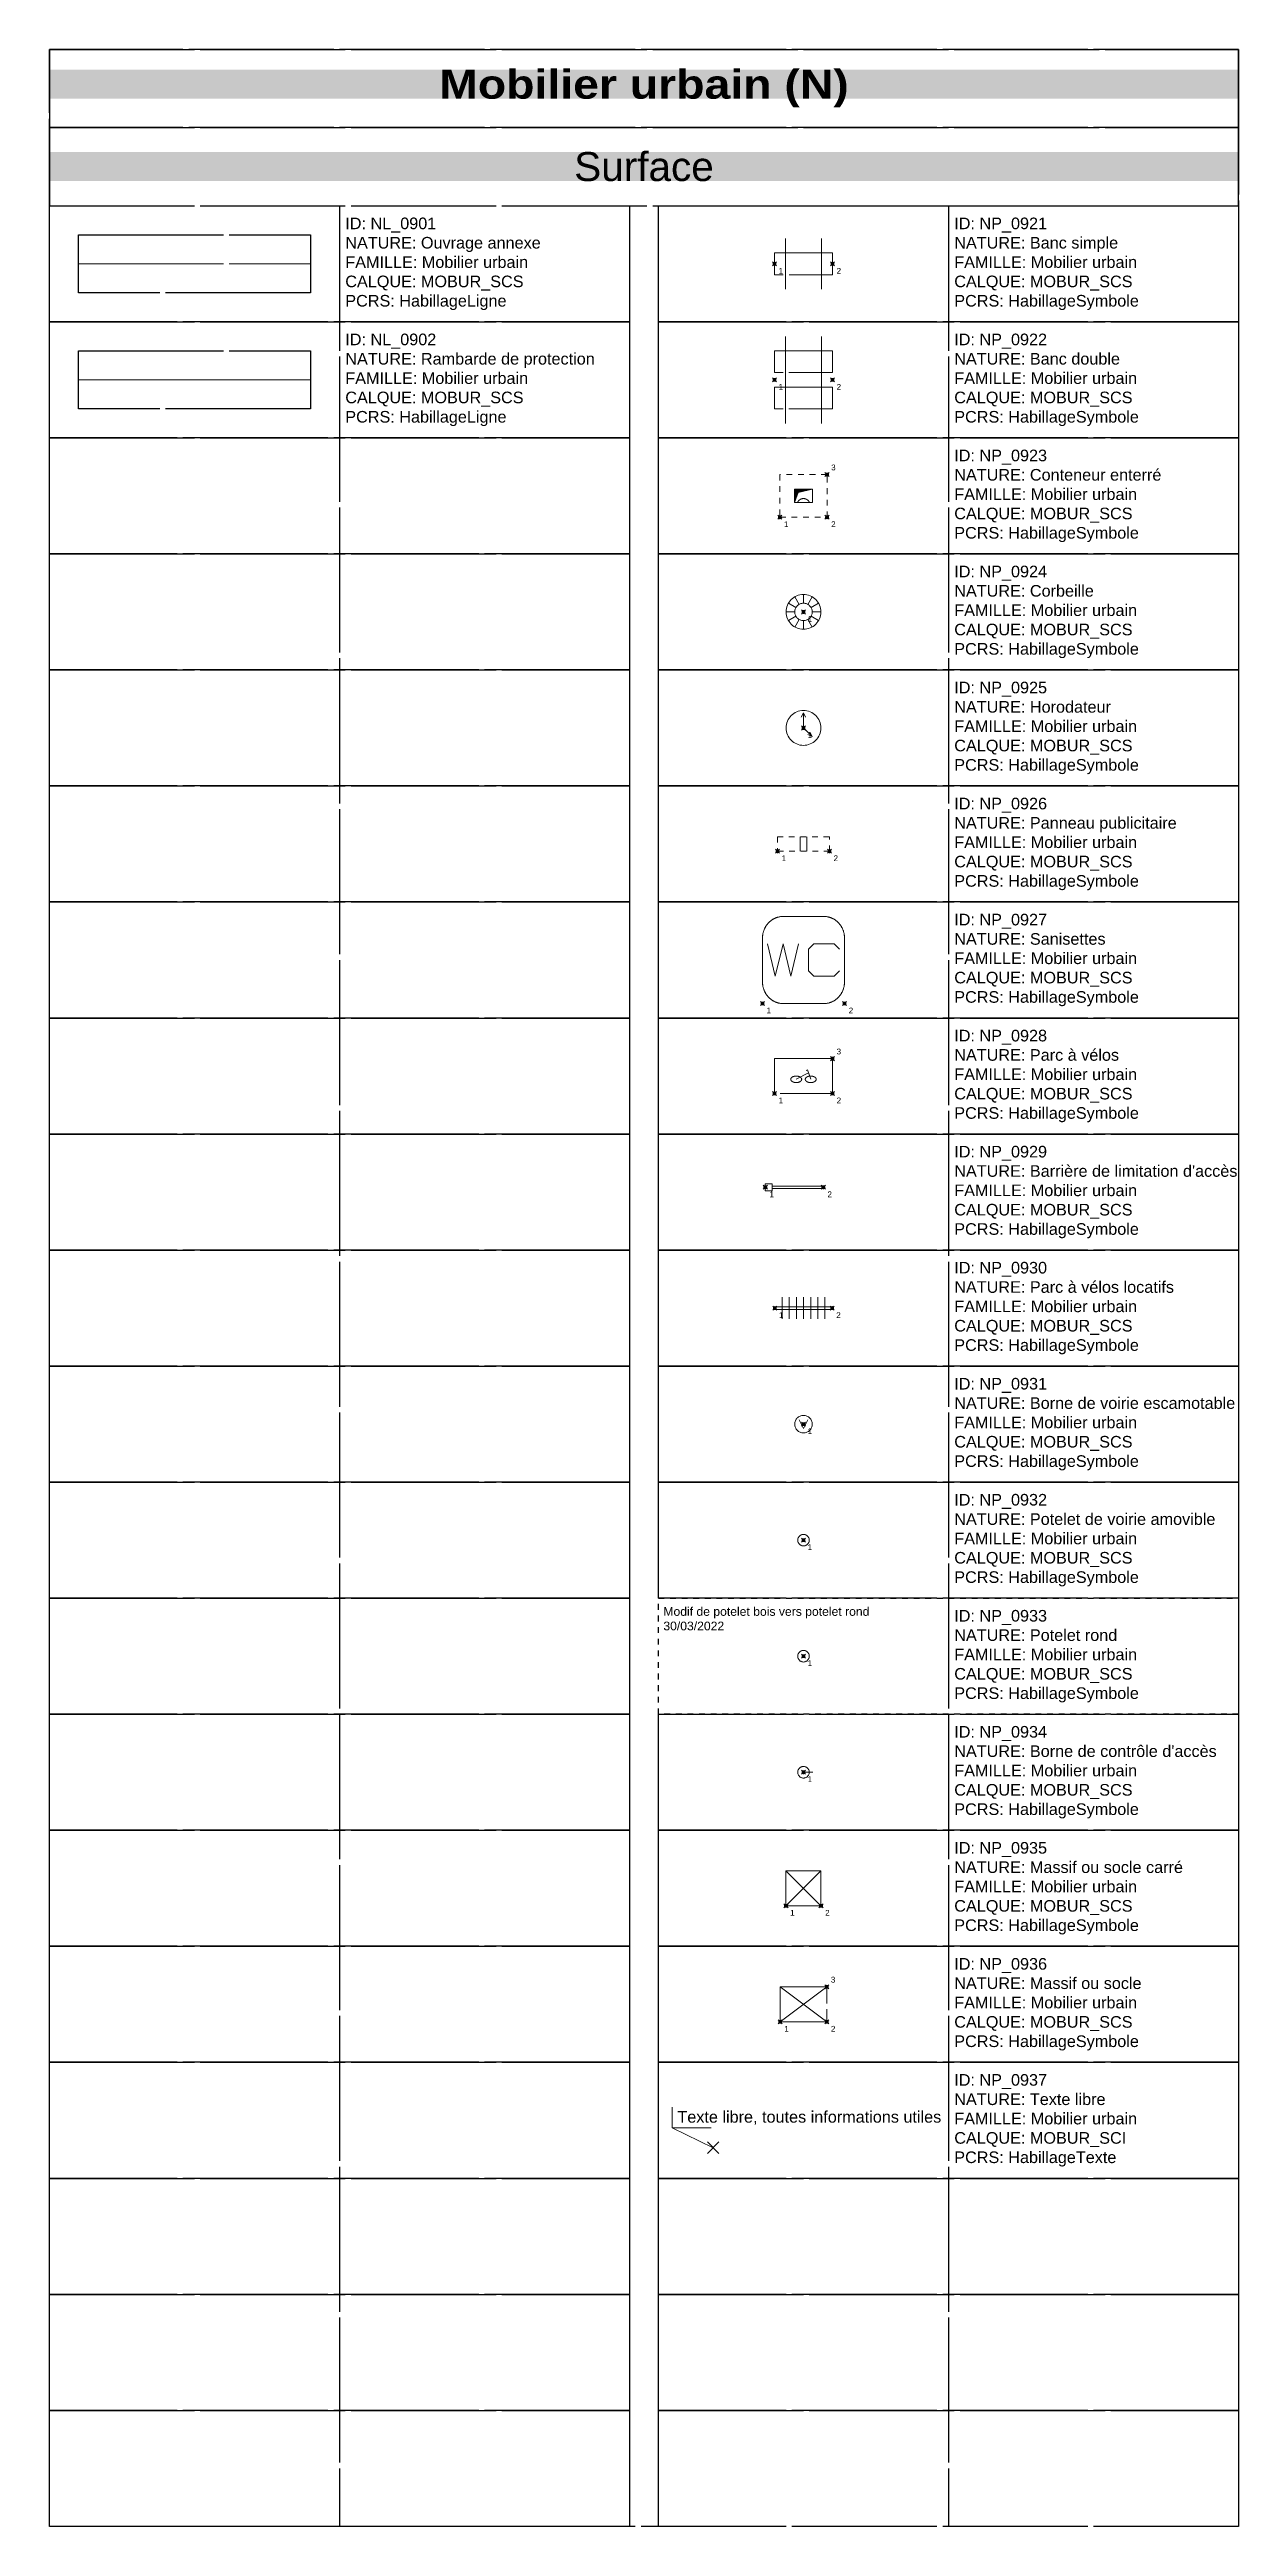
# Model space of a CAD drawing. Header units: metres. Extents: x 3067 to 3319, y 1703 to 1914.
# Drawn here: x 3109.05 to 3129.55, y 1759.87 to 1802.56 of the extents above; entities that cross this region are included whole.
import ezdxf

# ---------------------------------------------------------------- set-up
doc = ezdxf.new("R2010")
doc.units = ezdxf.units.M
doc.header["$PDMODE"] = 3
doc.header["$PDSIZE"] = 0.1
for name, pattern in [('NL_0901', [2.5, 2.5, 0]), ('Socle_Continu', [2.5, 2.5, 0]), ('Socle_Discontinu', [0.075, 0.05, -0.025])]:
    doc.linetypes.add(name, pattern=pattern)
doc.layers.get('0').update_dxf_attribs({"lineweight": 30})
for name, color, linetype, lineweight in [('1', 7, 'Socle_Continu', 30), ('2', 7, 'Socle_Continu', 30), ('3_sens et nbr de points', 7, 'Socle_Continu', 5), ('MOBUR_SCI', 251, 'Socle_Continu', 13), ('MOBUR_SCS', 251, 'Socle_Continu', 13)]:
    doc.layers.add(name, color=color, linetype=linetype, lineweight=lineweight)
doc.styles.get("Standard").update_dxf_attribs({"font": 'arial.ttf'})
doc.styles.add('Style_1', font='WINGDNG2.TTF')
doc.linetypes.add('NL_0902', pattern='A,0,["U",Style_1,S=0.127,R=0,X=-0.105,Y=-0.085],1', length=1)

# ---------------------------------------------------------------- blocks, each defined once
blk = doc.blocks.new('*U62')
at = {"layer": 'MOBUR_SCI', "linetype": 'Socle_Continu'}
blk.add_line((-0.705, 0.344), (0, 0), dxfattribs=at)
at = {"layer": 'MOBUR_SCI', "linetype": 'Socle_Continu', "flags": 128}
blk.add_lwpolyline([(-0.032, 0.344), (-0.705, 0.344), (-0.705, 0.701)], dxfattribs=at)
at = {"layer": 'MOBUR_SCI', "linetype": 'Socle_Continu'}
blk.add_point((0, 0), dxfattribs=at)
blk.add_attdef('TXT', (-0.617, 0.432), '', height=0.2, dxfattribs=at)
at = {"layer": 'MOBUR_SCI', "linetype": 'Socle_Continu', "flags": 9}
for tag, p in [('ID', (2.243, 0.041)), ('NATURE', (2.243, -0.28)), ('FAMILLE', (2.243, -0.602)), ('CALQUE', (2.243, -0.923)), ('PCRS', (2.243, -1.244))]:
    blk.add_attdef(tag, p, '', height=0.2, dxfattribs=at)
blk = doc.blocks.new('NP_0921')
at = {"layer": 'MOBUR_SCS', "linetype": 'Socle_Continu', "flags": 128}
for points in [[(0.188, -0.438), (0.188, 0.438)], [(0.812, -0.438), (0.812, 0.438)]]:
    blk.add_lwpolyline(points, dxfattribs=at)
blk.add_lwpolyline([(0, -0.188), (0, 0.188), (1, 0.188), (1, -0.188)], close=True, dxfattribs=at)
at = {"layer": 'MOBUR_SCS', "linetype": 'Socle_Continu', "flags": 9}
for tag, p in [('NATURE', (1.387, 0.266)), ('ID', (1.387, 0.588)), ('FAMILLE', (1.387, -0.055)), ('CALQUE', (1.387, -0.376)), ('PCRS', (1.387, -0.697))]:
    blk.add_attdef(tag, p, '', height=0.2, dxfattribs=at)
blk = doc.blocks.new('NP_0923')
at = {"layer": 'MOBUR_SCS', "linetype": 'Socle_Continu'}
blk.add_hatch(color=256, dxfattribs=at).paths.add_polyline_path([(0.25, 0.481), (0.562, 0.481), (0.317, 0.425), (0.25, 0.254)])
for p, q in [((0.25, 0.481), (0.562, 0.481)), ((0.25, 0.254), (0.25, 0.481)), ((0.562, 0.481), (0.317, 0.425)), ((0.562, 0.254), (0.562, 0.481)), ((0.317, 0.425), (0.25, 0.254)), ((0.25, 0.254), (0.562, 0.254))]:
    blk.add_line(p, q, dxfattribs=at)
at = {"layer": 'MOBUR_SCS', "linetype": 'Socle_Discontinu'}
blk.add_lwpolyline([(0, 0), (0.812, 0), (0.812, 0.735), (0, 0.735)], close=True, dxfattribs=at)
at = {"layer": 'MOBUR_SCS', "linetype": 'Socle_Continu'}
blk.add_lwpolyline([(0.508, 0.254, 0.022725), (0.505, 0.262, 0.101855), (0.481, 0.293, 0.094499), (0.447, 0.314, 0.089883), (0.406, 0.322, 0.089883), (0.365, 0.314, 0.094499), (0.331, 0.293, 0.101855), (0.308, 0.262, 0.022725), (0.305, 0.254, 0.107747)], format="xyb", dxfattribs=at)
at = {"layer": 'MOBUR_SCS', "linetype": 'Socle_Continu', "flags": 9}
for tag, p in [('ID', (1.418, 0.936)), ('NATURE', (1.418, 0.614)), ('FAMILLE', (1.418, 0.293)), ('CALQUE', (1.418, -0.028)), ('PCRS', (1.418, -0.349))]:
    blk.add_attdef(tag, p, '', height=0.2, dxfattribs=at)
blk = doc.blocks.new('NP_0924')
at = {"layer": 'MOBUR_SCS', "linetype": 'Socle_Continu'}
for p, q in [((-0.15, 0), (-0.3, 0)), ((-0.13, 0.075), (-0.26, 0.15)), ((-0.15, 0.26), (-0.075, 0.13)), ((0, 0.3), (0, 0.15)), ((0.075, 0.13), (0.15, 0.26)), ((0.26, 0.15), (0.13, 0.075)), ((0.15, 0), (0.3, 0)), ((-0.13, -0.075), (-0.26, -0.15)), ((-0.15, -0.26), (-0.075, -0.13)), ((0, -0.15), (0, -0.3)), ((0.075, -0.13), (0.15, -0.26)), ((0.13, -0.075), (0.26, -0.15))]:
    blk.add_line(p, q, dxfattribs=at)
for radius in [0.3, 0.15]:
    blk.add_circle((0, 0), radius, dxfattribs=at)
at = {"layer": 'MOBUR_SCS', "linetype": 'Socle_Continu', "flags": 9}
for tag, p in [('ID', (0.983, 0.656)), ('NATURE', (0.983, 0.335)), ('FAMILLE', (0.983, 0.013)), ('CALQUE', (0.983, -0.308)), ('PCRS', (0.983, -0.629))]:
    blk.add_attdef(tag, p, '', height=0.2, dxfattribs=at)
blk = doc.blocks.new('NP_0925')
at = {"layer": 'MOBUR_SCS', "linetype": 'Socle_Continu'}
for p, q in [((-0.038, 0.188), (0, 0.263)), ((0, 0), (0, 0.263)), ((0, 0.263), (0.037, 0.188)), ((0, 0), (0.15, -0.15)), ((0.15, -0.15), (0.075, -0.112)), ((0.112, -0.075), (0.15, -0.15))]:
    blk.add_line(p, q, dxfattribs=at)
blk.add_circle((0, 0), 0.3, dxfattribs=at)
at = {"layer": 'MOBUR_SCS', "linetype": 'Socle_Continu', "flags": 9}
for tag, p in [('NATURE', (0.882, 0.276)), ('ID', (0.882, 0.597)), ('FAMILLE', (0.882, -0.046)), ('CALQUE', (0.882, -0.367)), ('PCRS', (0.882, -0.688))]:
    blk.add_attdef(tag, p, '', height=0.2, dxfattribs=at)
blk = doc.blocks.new('NP_0926')
at = {"layer": 'MOBUR_SCS', "linetype": 'Socle_Continu'}
for p, q in [((0.392, 0), (0.392, 0.25)), ((0.503, 0.25), (0.503, 0))]:
    blk.add_line(p, q, dxfattribs=at)
at = {"layer": 'MOBUR_SCS', "linetype": 'Socle_Discontinu'}
blk.add_lwpolyline([(0, 0), (0.895, 0), (0.895, 0.25), (0, 0.25)], close=True, dxfattribs=at)
at = {"layer": 'MOBUR_SCS', "linetype": 'Socle_Continu', "flags": 9}
for tag, p in [('ID', (1.389, 0.803)), ('NATURE', (1.389, 0.481)), ('CALQUE', (1.389, -0.161)), ('FAMILLE', (1.389, 0.16)), ('PCRS', (1.389, -0.483))]:
    blk.add_attdef(tag, p, '', height=0.2, dxfattribs=at)
blk = doc.blocks.new('NP_0927')
at = {"layer": 'MOBUR_SCS', "linetype": 'Socle_Continu'}
blk.add_lwpolyline([(0.354, 0), (1.062, 0, 0.103781), (1.196, 0.028, 0.100527), (1.312, 0.11, 0.096244), (1.388, 0.23, 0.093419), (1.415, 0.375), (1.415, 1.125, 0.093419), (1.388, 1.27, 0.096244), (1.312, 1.39, 0.100527), (1.196, 1.472, 0.103781), (1.062, 1.5), (0.354, 1.5, 0.103781), (0.219, 1.472, 0.100527), (0.104, 1.39, 0.096244), (0.027, 1.27, 0.093419), (0, 1.125), (0, 0.375, 0.093419), (0.027, 0.23, 0.096244), (0.104, 0.11, 0.100527), (0.219, 0.028, 0.103781)], format="xyb", close=True, dxfattribs=at)
at = {"layer": 'MOBUR_SCS', "linetype": 'Socle_Continu', "flags": 128}
for points in [[(0.088, 1.031), (0.221, 0.469), (0.354, 1.031), (0.487, 0.469), (0.619, 1.031)], [(1.327, 0.938), (1.238, 1.031), (0.885, 1.031), (0.796, 0.938), (0.796, 0.563), (0.885, 0.469), (1.238, 0.469), (1.327, 0.563)]]:
    blk.add_lwpolyline(points, dxfattribs=at)
at = {"layer": 'MOBUR_SCS', "linetype": 'Socle_Continu', "flags": 9}
for tag, p in [('NATURE', (1.751, 1.093)), ('ID', (1.751, 1.414)), ('FAMILLE', (1.751, 0.772)), ('CALQUE', (1.751, 0.45)), ('PCRS', (1.751, 0.129))]:
    blk.add_attdef(tag, p, '', height=0.2, dxfattribs=at)
blk = doc.blocks.new('NP_0928')
at = {"layer": 'MOBUR_SCS', "linetype": 'Socle_Continu'}
for p, q in [((0.586, 0.356), (0.375, 0.244)), ((0.57, 0.408), (0.547, 0.398)), ((0.625, 0.244), (0.57, 0.408))]:
    blk.add_line(p, q, dxfattribs=at)
at = {"layer": 'MOBUR_SCS', "linetype": 'Socle_Continu', "flags": 128}
blk.add_lwpolyline([(0, 0.6), (1, 0.6), (1, 0), (0, 0)], close=True, dxfattribs=at)
at = {"layer": 'MOBUR_SCS', "linetype": 'Socle_Continu'}
for points in [[(0.469, 0.244, 0.152216), (0.463, 0.264, 0.106943), (0.441, 0.284, 0.074343), (0.413, 0.295, 0.060974), (0.375, 0.3, 0.060974), (0.337, 0.295, 0.074343), (0.309, 0.284, 0.106943), (0.287, 0.264, 0.152216), (0.281, 0.244, 0.152216)], [(0.281, 0.244, 0.152216), (0.287, 0.224, 0.106943), (0.309, 0.204, 0.074343), (0.337, 0.192, 0.060974), (0.375, 0.188, 0.060974), (0.413, 0.192, 0.074343), (0.441, 0.204, 0.106943), (0.463, 0.224, 0.152216), (0.469, 0.244, 0.152216)], [(0.719, 0.244, 0.152216), (0.713, 0.264, 0.106943), (0.691, 0.284, 0.074343), (0.663, 0.295, 0.060974), (0.625, 0.3, 0.060974), (0.587, 0.295, 0.074343), (0.559, 0.284, 0.106943), (0.537, 0.264, 0.152216), (0.531, 0.244, 0.152216)], [(0.531, 0.244, 0.152216), (0.537, 0.224, 0.106943), (0.559, 0.204, 0.074343), (0.587, 0.192, 0.060974), (0.625, 0.188, 0.060974), (0.663, 0.192, 0.074343), (0.691, 0.204, 0.106943), (0.713, 0.224, 0.152216), (0.719, 0.244, 0.152216)]]:
    blk.add_lwpolyline(points, format="xyb", dxfattribs=at)
at = {"layer": 'MOBUR_SCS', "linetype": 'Socle_Continu', "flags": 9}
for tag, p in [('ID', (1.449, 0.795)), ('NATURE', (1.449, 0.473)), ('CALQUE', (1.449, -0.169)), ('FAMILLE', (1.449, 0.152)), ('PCRS', (1.449, -0.49))]:
    blk.add_attdef(tag, p, '', height=0.2, dxfattribs=at)
blk = doc.blocks.new('NP_0929')
at = {"layer": 'MOBUR_SCS', "linetype": 'Socle_Continu', "flags": 128}
blk.add_lwpolyline([(0.12, 0.06), (0.12, -0.06), (0, -0.06), (0, 0.06)], close=True, dxfattribs=at)
blk.add_lwpolyline([(0.12, -0.019), (0.343, -0.019), (0.582, -0.019), (0.813, -0.019), (1.012, -0.019), (1.012, 0.019), (0.813, 0.019), (0.582, 0.019), (0.343, 0.019), (0.12, 0.019)], dxfattribs=at)
at = {"layer": 'MOBUR_SCS', "linetype": 'Socle_Continu', "flags": 9}
for tag, p in [('NATURE', (1.473, 0.242)), ('ID', (1.473, 0.564)), ('FAMILLE', (1.473, -0.079)), ('CALQUE', (1.473, -0.4)), ('PCRS', (1.473, -0.722))]:
    blk.add_attdef(tag, p, '', height=0.2, dxfattribs=at)
blk = doc.blocks.new('NP_0930')
at = {"layer": 'MOBUR_SCS', "linetype": 'Socle_Continu'}
for p, q in [((0.124, 0.188), (0.124, -0.187)), ((0.247, 0.188), (0.247, -0.187)), ((0.371, 0.188), (0.371, -0.187)), ((0.494, 0.188), (0.494, -0.187)), ((0.618, 0.188), (0.618, -0.187)), ((0.742, 0.188), (0.742, -0.187)), ((0.865, 0.188), (0.865, -0.187))]:
    blk.add_line(p, q, dxfattribs=at)
at = {"layer": 'MOBUR_SCS', "linetype": 'Socle_Continu', "flags": 128}
blk.add_lwpolyline([(0, -0.023), (0.989, -0.023), (0.989, 0.023), (0, 0.023)], close=True, dxfattribs=at)
at = {"layer": 'MOBUR_SCS', "linetype": 'Socle_Continu', "flags": 9}
for tag, p in [('ID', (1.406, 0.426)), ('NATURE', (1.406, 0.104)), ('CALQUE', (1.406, -0.538)), ('FAMILLE', (1.406, -0.217)), ('PCRS', (1.406, -0.86))]:
    blk.add_attdef(tag, p, '', height=0.2, dxfattribs=at)
blk = doc.blocks.new('NP_0931')
at = {"layer": 'MOBUR_SCS', "linetype": 'Socle_Continu'}
for p, q in [((-0.075, 0.075), (0, -0.075)), ((0, -0.075), (0.075, 0.075))]:
    blk.add_line(p, q, dxfattribs=at)
blk.add_circle((0, 0), 0.15, dxfattribs=at)
at = {"layer": 'MOBUR_SCS', "linetype": 'Socle_Continu', "flags": 9}
for tag, p in [('ID', (0.823, 0.509)), ('NATURE', (0.823, 0.187)), ('FAMILLE', (0.823, -0.134)), ('CALQUE', (0.823, -0.455)), ('PCRS', (0.823, -0.777))]:
    blk.add_attdef(tag, p, '', height=0.2, dxfattribs=at)
blk = doc.blocks.new('NP_0932')
at = {"layer": 'MOBUR_SCS', "linetype": 'Socle_Continu', "flags": 128}
blk.add_lwpolyline([(0, 0.025), (0.025, -0.025), (-0.025, -0.025)], close=True, dxfattribs=at)
at = {"layer": 'MOBUR_SCS', "linetype": 'Socle_Continu'}
blk.add_circle((0, 0), 0.1, dxfattribs=at)
at = {"layer": 'MOBUR_SCS', "linetype": 'Socle_Continu', "flags": 9}
for tag, p in [('NATURE', (0.745, 0.24)), ('ID', (0.745, 0.561)), ('FAMILLE', (0.745, -0.081)), ('CALQUE', (0.745, -0.402)), ('PCRS', (0.745, -0.724))]:
    blk.add_attdef(tag, p, '', height=0.2, dxfattribs=at)
blk = doc.blocks.new('NP_0933')
at = {"layer": 'MOBUR_SCS', "linetype": 'Socle_Continu'}
blk.add_circle((0, 0), 0.1, dxfattribs=at)
at = {"layer": 'MOBUR_SCS', "linetype": 'Socle_Continu', "flags": 9}
for tag, p in [('ID', (0.75, 0.466)), ('NATURE', (0.75, 0.144)), ('FAMILLE', (0.75, -0.177)), ('CALQUE', (0.75, -0.498)), ('PCRS', (0.75, -0.82))]:
    blk.add_attdef(tag, p, '', height=0.2, dxfattribs=at)
blk = doc.blocks.new('NP_0934')
at = {"layer": 'MOBUR_SCS', "linetype": 'Socle_Continu'}
blk.add_line((0, 0), (0.162, 0), dxfattribs=at)
blk.add_circle((0, 0), 0.1, dxfattribs=at)
at = {"layer": 'MOBUR_SCS', "linetype": 'Socle_Continu', "flags": 9}
for tag, p in [('NATURE', (0.779, 0.242)), ('ID', (0.779, 0.563)), ('FAMILLE', (0.779, -0.08)), ('CALQUE', (0.779, -0.401)), ('PCRS', (0.779, -0.722))]:
    blk.add_attdef(tag, p, '', height=0.2, dxfattribs=at)
blk = doc.blocks.new('NP_0935')
at = {"layer": 'MOBUR_SCS', "linetype": 'Socle_Continu'}
for p, q in [((0, 0), (0.604, 0.604)), ((0, 0.604), (0.604, 0))]:
    blk.add_line(p, q, dxfattribs=at)
at = {"layer": 'MOBUR_SCS', "linetype": 'Socle_Continu', "flags": 128}
blk.add_lwpolyline([(0, 0), (0, 0.604), (0.604, 0.604), (0.604, 0)], close=True, dxfattribs=at)
at = {"layer": 'MOBUR_SCS', "linetype": 'Socle_Continu', "flags": 9}
for tag, p in [('ID', (1.127, 0.841)), ('NATURE', (1.127, 0.519)), ('CALQUE', (1.127, -0.123)), ('FAMILLE', (1.127, 0.198)), ('PCRS', (1.127, -0.445))]:
    blk.add_attdef(tag, p, '', height=0.2, dxfattribs=at)
blk = doc.blocks.new('NP_0936')
at = {"layer": 'MOBUR_SCS', "linetype": 'Socle_Continu'}
for p, q in [((0, 0), (0.804, 0.604)), ((0, 0.604), (0.804, 0))]:
    blk.add_line(p, q, dxfattribs=at)
at = {"layer": 'MOBUR_SCS', "linetype": 'Socle_Continu', "flags": 128}
blk.add_lwpolyline([(0.804, 0), (0, 0), (0, 0.604), (0.804, 0.604)], close=True, dxfattribs=at)
at = {"layer": 'MOBUR_SCS', "linetype": 'Socle_Continu', "flags": 9}
for tag, p in [('ID', (1.232, 0.847)), ('NATURE', (1.232, 0.525)), ('CALQUE', (1.232, -0.117)), ('FAMILLE', (1.232, 0.204)), ('PCRS', (1.232, -0.438))]:
    blk.add_attdef(tag, p, '', height=0.2, dxfattribs=at)
blk = doc.blocks.new('NP_0922')
at = {"layer": 'MOBUR_SCS', "linetype": 'Socle_Continu', "flags": 128}
for points in [[(0, 0.125), (0, 0.5), (1, 0.5), (1, 0.125)], [(0, -0.5), (0, -0.125), (1, -0.125), (1, -0.5)]]:
    blk.add_lwpolyline(points, close=True, dxfattribs=at)
for points in [[(0.188, 0.75), (0.188, -0.75)], [(0.812, -0.75), (0.812, 0.75)]]:
    blk.add_lwpolyline(points, dxfattribs=at)
at = {"layer": 'MOBUR_SCS', "linetype": 'Socle_Continu', "flags": 9}
for tag, p in [('ID', (1.486, 0.505)), ('NATURE', (1.486, 0.184)), ('FAMILLE', (1.486, -0.137)), ('CALQUE', (1.486, -0.459)), ('PCRS', (1.486, -0.78))]:
    blk.add_attdef(tag, p, '', height=0.2, dxfattribs=at)

msp = doc.modelspace()

# ---------------------------------------------------------------- linework, layer by layer
at = {"linetype": 'Socle_Continu'}
for p, q in [((3114.049, 1799.866), (3114.049, 1759.866)), ((3124.549, 1799.866), (3124.549, 1759.866))]:
    msp.add_line(p, q, dxfattribs=at)
for points in [[(3109.049, 1801.213), (3129.549, 1801.213), (3129.549, 1802.56), (3109.049, 1802.56)], [(3109.049, 1799.866), (3129.549, 1799.866), (3129.549, 1801.213), (3109.049, 1801.213)], [(3109.049, 1799.866), (3119.049, 1799.866), (3119.049, 1797.866), (3109.049, 1797.866)], [(3119.549, 1799.866), (3129.549, 1799.866), (3129.549, 1797.866), (3119.549, 1797.866)], [(3109.049, 1797.866), (3119.049, 1797.866), (3119.049, 1795.866), (3109.049, 1795.866)], [(3119.549, 1797.866), (3129.549, 1797.866), (3129.549, 1795.866), (3119.549, 1795.866)], [(3109.049, 1795.866), (3119.049, 1795.866), (3119.049, 1793.866), (3109.049, 1793.866)], [(3119.549, 1795.866), (3129.549, 1795.866), (3129.549, 1793.866), (3119.549, 1793.866)], [(3109.049, 1793.866), (3119.049, 1793.866), (3119.049, 1791.866), (3109.049, 1791.866)], [(3119.549, 1793.866), (3129.549, 1793.866), (3129.549, 1791.866), (3119.549, 1791.866)], [(3109.049, 1791.866), (3119.049, 1791.866), (3119.049, 1789.866), (3109.049, 1789.866)], [(3119.549, 1791.866), (3129.549, 1791.866), (3129.549, 1789.866), (3119.549, 1789.866)], [(3109.049, 1789.866), (3119.049, 1789.866), (3119.049, 1787.866), (3109.049, 1787.866)], [(3119.549, 1789.866), (3129.549, 1789.866), (3129.549, 1787.866), (3119.549, 1787.866)], [(3109.049, 1787.866), (3119.049, 1787.866), (3119.049, 1785.866), (3109.049, 1785.866)], [(3119.549, 1787.866), (3129.549, 1787.866), (3129.549, 1785.866), (3119.549, 1785.866)], [(3109.049, 1785.866), (3119.049, 1785.866), (3119.049, 1783.866), (3109.049, 1783.866)], [(3119.549, 1785.866), (3129.549, 1785.866), (3129.549, 1783.866), (3119.549, 1783.866)], [(3109.049, 1783.866), (3119.049, 1783.866), (3119.049, 1781.866), (3109.049, 1781.866)], [(3119.549, 1783.866), (3129.549, 1783.866), (3129.549, 1781.866), (3119.549, 1781.866)], [(3109.049, 1781.866), (3119.049, 1781.866), (3119.049, 1779.866), (3109.049, 1779.866)], [(3119.549, 1781.866), (3129.549, 1781.866), (3129.549, 1779.866), (3119.549, 1779.866)], [(3109.049, 1779.866), (3119.049, 1779.866), (3119.049, 1777.866), (3109.049, 1777.866)], [(3119.549, 1779.866), (3129.549, 1779.866), (3129.549, 1777.866), (3119.549, 1777.866)], [(3109.049, 1777.866), (3119.049, 1777.866), (3119.049, 1775.866), (3109.049, 1775.866)], [(3119.549, 1777.866), (3129.549, 1777.866), (3129.549, 1775.866), (3119.549, 1775.866)], [(3109.049, 1775.866), (3119.049, 1775.866), (3119.049, 1773.866), (3109.049, 1773.866)], [(3109.049, 1773.866), (3119.049, 1773.866), (3119.049, 1771.866), (3109.049, 1771.866)], [(3119.549, 1773.866), (3129.549, 1773.866), (3129.549, 1771.866), (3119.549, 1771.866)], [(3109.049, 1771.866), (3119.049, 1771.866), (3119.049, 1769.866), (3109.049, 1769.866)], [(3119.549, 1771.866), (3129.549, 1771.866), (3129.549, 1769.866), (3119.549, 1769.866)], [(3109.049, 1769.866), (3119.049, 1769.866), (3119.049, 1767.866), (3109.049, 1767.866)], [(3119.549, 1769.866), (3129.549, 1769.866), (3129.549, 1767.866), (3119.549, 1767.866)], [(3109.049, 1767.866), (3119.049, 1767.866), (3119.049, 1765.866), (3109.049, 1765.866)], [(3119.549, 1767.866), (3129.549, 1767.866), (3129.549, 1765.866), (3119.549, 1765.866)], [(3109.049, 1765.866), (3119.049, 1765.866), (3119.049, 1763.866), (3109.049, 1763.866)], [(3119.549, 1765.866), (3129.549, 1765.866), (3129.549, 1763.866), (3119.549, 1763.866)], [(3109.049, 1763.866), (3119.049, 1763.866), (3119.049, 1761.866), (3109.049, 1761.866)], [(3119.549, 1763.866), (3129.549, 1763.866), (3129.549, 1761.866), (3119.549, 1761.866)], [(3109.049, 1761.866), (3119.049, 1761.866), (3119.049, 1759.866), (3109.049, 1759.866)], [(3119.549, 1761.866), (3129.549, 1761.866), (3129.549, 1759.866), (3119.549, 1759.866)]]:
    msp.add_lwpolyline(points, close=True, dxfattribs=at)
at = {"color": 231, "linetype": 'Socle_Discontinu'}
msp.add_lwpolyline([(3119.549, 1775.866), (3129.549, 1775.866), (3129.549, 1773.866), (3119.549, 1773.866)], close=True, dxfattribs=at)
at = {"layer": '1', "color": 251, "linetype": 'Socle_Continu'}
msp.add_lwpolyline([(3109.049, 1802.56), (3129.549, 1802.56), (3129.549, 1759.866), (3109.049, 1759.866)], close=True, dxfattribs=at)
at = {"layer": '2', "linetype": 'Socle_Continu'}
for points in [[(3109.549, 1799.366), (3113.549, 1799.366), (3113.549, 1798.366), (3109.549, 1798.366)], [(3109.549, 1797.366), (3113.549, 1797.366), (3113.549, 1796.366), (3109.549, 1796.366)]]:
    msp.add_lwpolyline(points, close=True, dxfattribs=at)
at = {"layer": '3_sens et nbr de points', "linetype": 'Socle_Continu'}
for p, q in [((3121.514, 1798.901), (3121.585, 1798.83)), ((3121.514, 1798.901), (3121.585, 1798.83)), ((3121.514, 1798.83), (3121.585, 1798.901)), ((3122.514, 1798.901), (3122.585, 1798.83)), ((3122.514, 1798.83), (3122.585, 1798.901)), ((3121.514, 1796.901), (3121.585, 1796.83)), ((3121.514, 1796.901), (3121.585, 1796.83)), ((3121.514, 1796.83), (3121.585, 1796.901)), ((3122.514, 1796.901), (3122.585, 1796.83)), ((3122.514, 1796.83), (3122.585, 1796.901)), ((3122.42, 1795.269), (3122.491, 1795.198)), ((3122.42, 1795.269), (3122.491, 1795.198)), ((3122.42, 1795.198), (3122.491, 1795.269)), ((3121.608, 1794.534), (3121.678, 1794.463)), ((3121.608, 1794.534), (3121.678, 1794.463)), ((3121.608, 1794.463), (3121.678, 1794.534)), ((3122.42, 1794.534), (3122.491, 1794.463)), ((3122.42, 1794.463), (3122.491, 1794.534)), ((3122.014, 1792.901), (3122.085, 1792.83)), ((3122.014, 1792.901), (3122.085, 1792.83)), ((3122.014, 1792.83), (3122.085, 1792.901)), ((3122.014, 1790.901), (3122.085, 1790.83)), ((3122.014, 1790.901), (3122.085, 1790.83)), ((3122.014, 1790.83), (3122.085, 1790.901)), ((3121.566, 1788.776), (3121.637, 1788.705)), ((3121.566, 1788.776), (3121.637, 1788.705)), ((3121.566, 1788.705), (3121.637, 1788.776)), ((3122.461, 1788.776), (3122.532, 1788.705)), ((3122.461, 1788.705), (3122.532, 1788.776)), ((3121.306, 1786.151), (3121.377, 1786.08)), ((3121.306, 1786.151), (3121.377, 1786.08)), ((3121.306, 1786.08), (3121.377, 1786.151)), ((3122.722, 1786.151), (3122.792, 1786.08)), ((3122.722, 1786.08), (3122.792, 1786.151)), ((3122.514, 1785.201), (3122.585, 1785.13)), ((3122.514, 1785.201), (3122.585, 1785.13)), ((3122.514, 1785.13), (3122.585, 1785.201)), ((3121.514, 1784.601), (3121.585, 1784.53)), ((3121.514, 1784.601), (3121.585, 1784.53)), ((3121.514, 1784.53), (3121.585, 1784.601)), ((3122.514, 1784.601), (3122.585, 1784.53)), ((3122.514, 1784.53), (3122.585, 1784.601)), ((3121.356, 1782.984), (3121.426, 1782.914)), ((3121.356, 1782.984), (3121.426, 1782.914)), ((3121.356, 1782.914), (3121.426, 1782.984)), ((3122.356, 1782.984), (3122.426, 1782.914)), ((3122.356, 1782.914), (3122.426, 1782.984)), ((3121.52, 1780.901), (3121.59, 1780.83)), ((3121.52, 1780.901), (3121.59, 1780.83)), ((3121.52, 1780.83), (3121.59, 1780.901)), ((3122.508, 1780.901), (3122.579, 1780.83)), ((3122.508, 1780.83), (3122.579, 1780.901)), ((3122.014, 1778.901), (3122.085, 1778.83)), ((3122.014, 1778.901), (3122.085, 1778.83)), ((3122.014, 1778.83), (3122.085, 1778.901)), ((3122.014, 1776.901), (3122.085, 1776.83)), ((3122.014, 1776.901), (3122.085, 1776.83)), ((3122.014, 1776.83), (3122.085, 1776.901)), ((3122.014, 1774.901), (3122.085, 1774.83)), ((3122.014, 1774.901), (3122.085, 1774.83)), ((3122.014, 1774.83), (3122.085, 1774.901)), ((3122.014, 1772.901), (3122.085, 1772.83)), ((3122.014, 1772.901), (3122.085, 1772.83)), ((3122.014, 1772.83), (3122.085, 1772.901)), ((3121.712, 1770.599), (3121.783, 1770.529)), ((3121.712, 1770.599), (3121.783, 1770.529)), ((3121.712, 1770.529), (3121.783, 1770.599)), ((3122.316, 1770.599), (3122.386, 1770.529)), ((3122.316, 1770.529), (3122.386, 1770.599)), ((3122.415, 1769.203), (3122.486, 1769.132)), ((3122.415, 1769.203), (3122.486, 1769.132)), ((3122.415, 1769.132), (3122.486, 1769.203)), ((3121.612, 1768.599), (3121.683, 1768.529)), ((3121.612, 1768.599), (3121.683, 1768.529)), ((3121.612, 1768.529), (3121.683, 1768.599)), ((3122.416, 1768.6), (3122.486, 1768.529)), ((3122.416, 1768.529), (3122.486, 1768.6))]:
    msp.add_line(p, q, dxfattribs=at)
for centre in [(3121.549, 1798.866), (3122.549, 1798.866), (3121.549, 1796.866), (3122.549, 1796.866), (3122.455, 1795.233), (3121.643, 1794.498), (3122.455, 1794.498), (3122.049, 1792.866), (3122.049, 1790.866), (3121.602, 1788.741), (3122.497, 1788.741), (3121.342, 1786.116), (3122.757, 1786.116), (3122.549, 1785.166), (3121.549, 1784.566), (3122.549, 1784.566), (3121.391, 1782.949), (3122.391, 1782.949), (3121.555, 1780.866), (3122.544, 1780.866), (3122.049, 1778.866), (3122.049, 1776.866), (3122.049, 1774.866), (3122.049, 1772.866), (3121.747, 1770.564), (3122.351, 1770.564), (3122.45, 1769.168), (3121.647, 1768.564), (3122.451, 1768.565)]:
    msp.add_circle(centre, 0.025, dxfattribs=at)
at = {"layer": 'MOBUR_SCS', "linetype": 'NL_0901', "flags": 128}
msp.add_lwpolyline([(3109.549, 1798.866), (3113.549, 1798.866)], dxfattribs=at)
at = {"layer": 'MOBUR_SCS', "linetype": 'NL_0902', "flags": 128}
msp.add_lwpolyline([(3109.549, 1796.866), (3113.549, 1796.866)], dxfattribs=at)

# ---------------------------------------------------------------- block references
at = {"layer": 'MOBUR_SCI', "linetype": 'Socle_Continu'}
msp.add_blockref('*U62', (3120.492, 1766.394), dxfattribs=at).add_auto_attribs({'TXT': 'Texte libre, toutes informations utiles'})
at = {"layer": 'MOBUR_SCS', "linetype": 'Socle_Continu'}
for name, p in [('NP_0921', (3121.549, 1798.866)), ('NP_0922', (3121.549, 1796.866)), ('NP_0923', (3121.643, 1794.498)), ('NP_0924', (3122.049, 1792.866)), ('NP_0925', (3122.049, 1790.866)), ('NP_0926', (3121.602, 1788.741)), ('NP_0927', (3121.342, 1786.116)), ('NP_0928', (3121.549, 1784.566)), ('NP_0929', (3121.391, 1782.949)), ('NP_0930', (3121.555, 1780.866)), ('NP_0931', (3122.049, 1778.866)), ('NP_0932', (3122.049, 1776.866)), ('NP_0933', (3122.049, 1774.866)), ('NP_0934', (3122.049, 1772.866)), ('NP_0935', (3121.747, 1770.564)), ('NP_0936', (3121.647, 1768.564))]:
    msp.add_blockref(name, p, dxfattribs=at)

# ---------------------------------------------------------------- texts
at = {"linetype": 'Socle_Continu', "char_height": 0.5, "width": 20.5, "attachment_point": 5, "bg_fill": 1, "box_fill_scale": 1, "bg_fill_transparency": 0}
for s, insert, bg_fill_color in [('{\\fArial Black|b0|i0|c0|p34;\\C256;\\c16777215;Mobilier urbain (N)}', (3119.299, 1801.886), 251), ('Surface', (3119.299, 1800.539), 254)]:
    msp.add_mtext(s, dxfattribs=dict(at, insert=insert, bg_fill_color=bg_fill_color))
at = {"linetype": 'Socle_Continu', "char_height": 0.2, "width": 4.9, "attachment_point": 4}
for s, insert in [('ID: NL_0901\\PNATURE: Ouvrage annexe\\PFAMILLE: Mobilier urbain\\PCALQUE: MOBUR_SCS\\PPCRS: HabillageLigne', (3114.149, 1798.866)), ('ID: NP_0921\\PNATURE: Banc simple\\PFAMILLE: Mobilier urbain\\PCALQUE: MOBUR_SCS\\PPCRS: HabillageSymbole', (3124.649, 1798.866)), ('ID: NL_0902\\PNATURE: Rambarde de protection\\PFAMILLE: Mobilier urbain\\PCALQUE: MOBUR_SCS\\PPCRS: HabillageLigne', (3114.149, 1796.866)), ('ID: NP_0922\\PNATURE: Banc double\\PFAMILLE: Mobilier urbain\\PCALQUE: MOBUR_SCS\\PPCRS: HabillageSymbole', (3124.649, 1796.866)), ('ID: NP_0923\\PNATURE: Conteneur enterré\\PFAMILLE: Mobilier urbain\\PCALQUE: MOBUR_SCS\\PPCRS: HabillageSymbole', (3124.649, 1794.866)), ('ID: NP_0924\\PNATURE: Corbeille\\PFAMILLE: Mobilier urbain\\PCALQUE: MOBUR_SCS\\PPCRS: HabillageSymbole', (3124.649, 1792.866)), ('ID: NP_0925\\PNATURE: Horodateur\\PFAMILLE: Mobilier urbain\\PCALQUE: MOBUR_SCS\\PPCRS: HabillageSymbole', (3124.649, 1790.866)), ('ID: NP_0926\\PNATURE: Panneau publicitaire\\PFAMILLE: Mobilier urbain\\PCALQUE: MOBUR_SCS\\PPCRS: HabillageSymbole', (3124.649, 1788.866)), ('ID: NP_0927\\PNATURE: Sanisettes\\PFAMILLE: Mobilier urbain\\PCALQUE: MOBUR_SCS\\PPCRS: HabillageSymbole', (3124.649, 1786.866)), ('ID: NP_0928\\PNATURE: Parc à vélos\\PFAMILLE: Mobilier urbain\\PCALQUE: MOBUR_SCS\\PPCRS: HabillageSymbole', (3124.649, 1784.866)), ("ID: NP_0929\\PNATURE: Barrière de limitation d'accès\\PFAMILLE: Mobilier urbain\\PCALQUE: MOBUR_SCS\\PPCRS: HabillageSymbole", (3124.649, 1782.866)), ('ID: NP_0930\\PNATURE: Parc à vélos locatifs\\PFAMILLE: Mobilier urbain\\PCALQUE: MOBUR_SCS\\PPCRS: HabillageSymbole', (3124.649, 1780.866)), ('ID: NP_0931\\PNATURE: Borne de voirie escamotable\\PFAMILLE: Mobilier urbain\\PCALQUE: MOBUR_SCS\\PPCRS: HabillageSymbole', (3124.649, 1778.866)), ('ID: NP_0932\\PNATURE: Potelet de voirie amovible\\PFAMILLE: Mobilier urbain\\PCALQUE: MOBUR_SCS\\PPCRS: HabillageSymbole', (3124.649, 1776.866)), ('ID: NP_0933\\PNATURE: Potelet rond\\PFAMILLE: Mobilier urbain\\PCALQUE: MOBUR_SCS\\PPCRS: HabillageSymbole', (3124.649, 1774.866)), ("ID: NP_0934\\PNATURE: Borne de contrôle d'accès\\PFAMILLE: Mobilier urbain\\PCALQUE: MOBUR_SCS\\PPCRS: HabillageSymbole", (3124.649, 1772.866)), ('ID: NP_0935\\PNATURE: Massif ou socle carré\\PFAMILLE: Mobilier urbain\\PCALQUE: MOBUR_SCS\\PPCRS: HabillageSymbole', (3124.649, 1770.866)), ('ID: NP_0936\\PNATURE: Massif ou socle\\PFAMILLE: Mobilier urbain\\PCALQUE: MOBUR_SCS\\PPCRS: HabillageSymbole', (3124.649, 1768.866)), ('ID: NP_0937\\PNATURE: Texte libre\\PFAMILLE: Mobilier urbain\\PCALQUE: MOBUR_SCI\\PPCRS: HabillageTexte', (3124.649, 1766.866))]:
    msp.add_mtext(s, dxfattribs=dict(at, insert=insert))
at = {"color": 231, "linetype": 'Socle_Continu', "insert": (3119.633, 1775.712), "char_height": 0.15, "attachment_point": 1}
msp.add_mtext_dynamic_manual_height_columns('Modif de potelet bois vers potelet rond 30/03/2022', width=3.89254, gutter_width=12.5, heights=[0], dxfattribs=at)
at = {"layer": '3_sens et nbr de points', "linetype": 'Socle_Continu', "char_height": 0.1, "attachment_point": 1}
for s, insert in [('1', (3121.62, 1798.795)), ('2', (3122.62, 1798.795)), ('1', (3121.62, 1796.795)), ('2', (3122.62, 1796.795)), ('3', (3122.526, 1795.406)), ('1', (3121.714, 1794.428)), ('2', (3122.526, 1794.428)), ('1', (3122.12, 1792.795)), ('1', (3122.12, 1790.795)), ('1', (3121.673, 1788.67)), ('2', (3122.567, 1788.67)), ('1', (3121.412, 1786.045)), ('2', (3122.828, 1786.045)), ('3', (3122.62, 1785.339)), ('1', (3121.62, 1784.495)), ('2', (3122.62, 1784.495)), ('1', (3121.462, 1782.878)), ('2', (3122.462, 1782.878)), ('1', (3121.626, 1780.795)), ('2', (3122.614, 1780.795)), ('1', (3122.12, 1778.795)), ('1', (3122.12, 1776.795)), ('1', (3122.12, 1774.795)), ('1', (3122.12, 1772.795)), ('1', (3121.818, 1770.493)), ('2', (3122.422, 1770.493)), ('3', (3122.521, 1769.34)), ('1', (3121.718, 1768.493)), ('2', (3122.522, 1768.494))]:
    msp.add_mtext_dynamic_manual_height_columns(s, width=0.17351, gutter_width=1, heights=[0], dxfattribs=dict(at, insert=insert))

doc.saveas('drawing.dxf')
